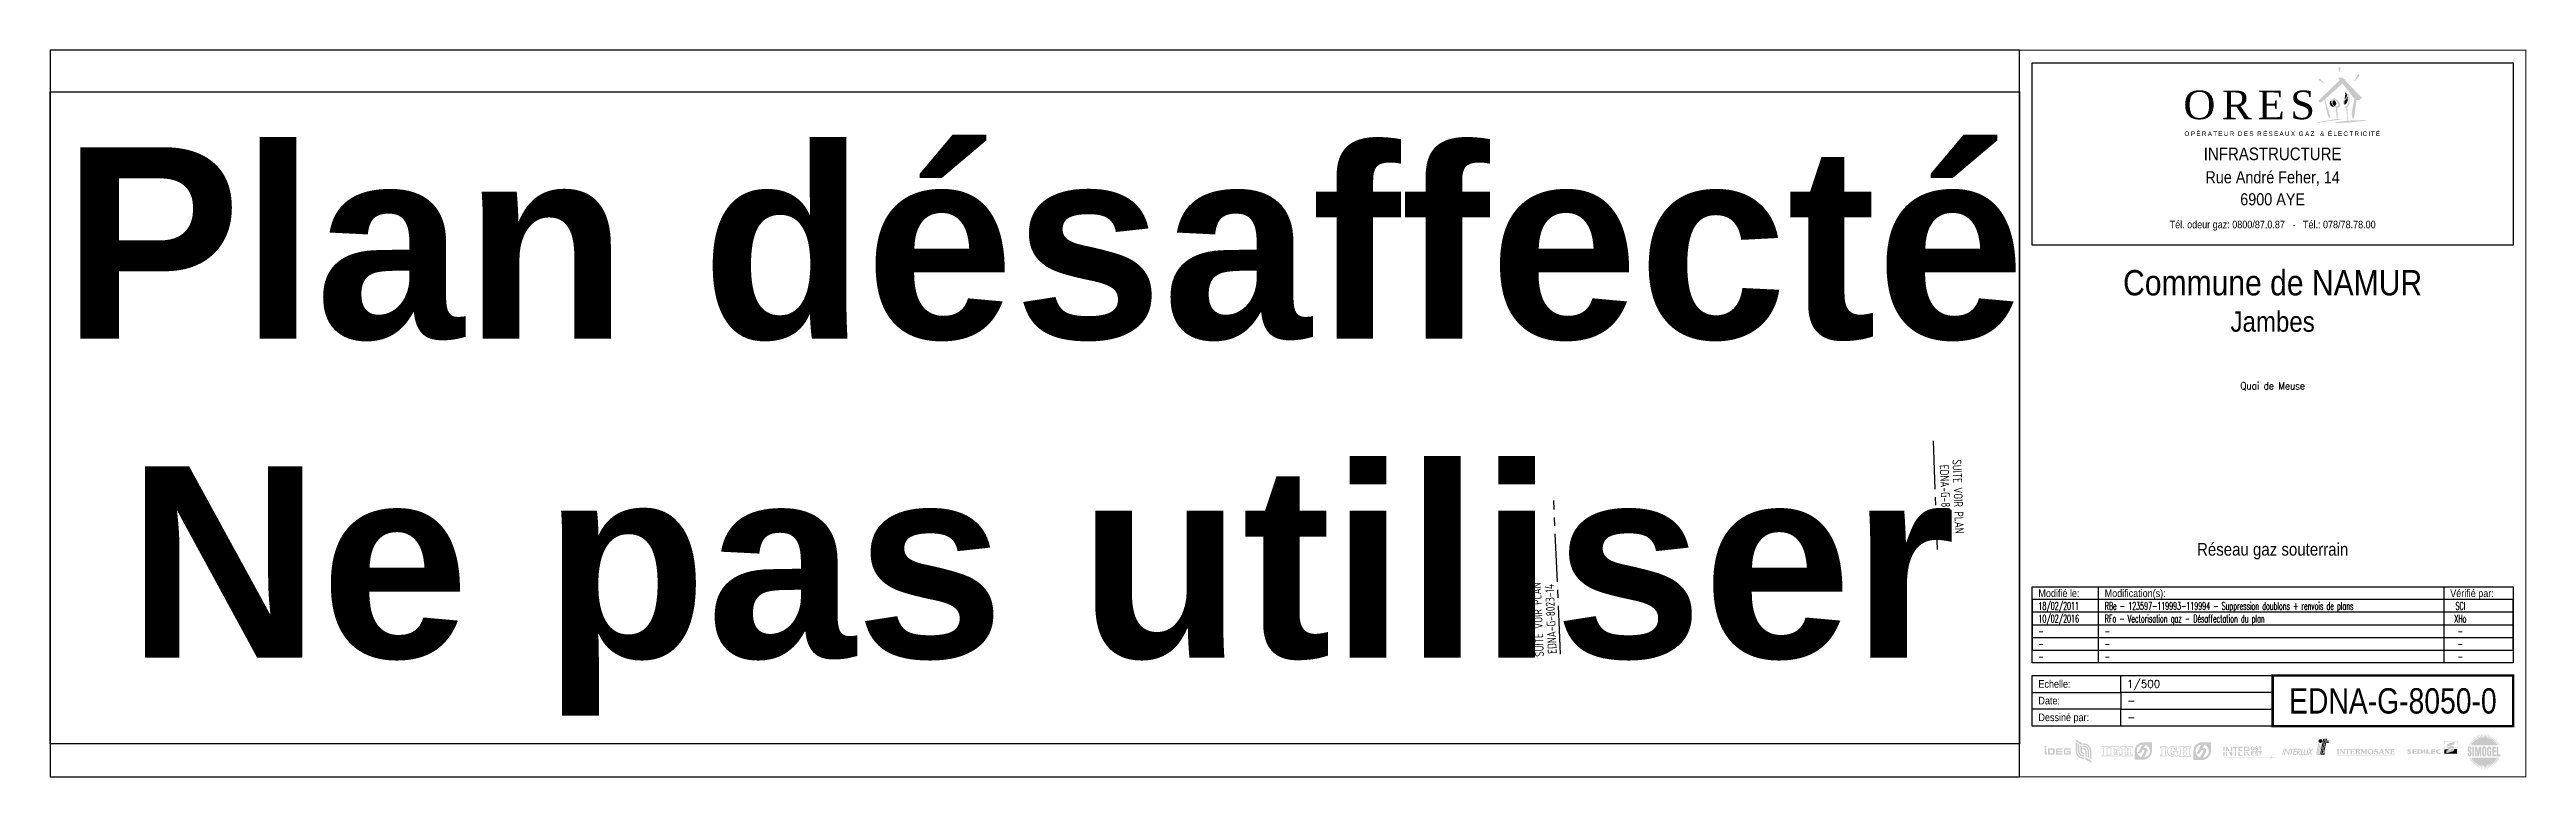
# Model space of a CAD drawing. Header units: millimetres. Extents: x 11 to 989, y -291 to -4.
import ezdxf
from ezdxf.enums import TextEntityAlignment as Align

# ---------------------------------------------------------------- set-up
doc = ezdxf.new("R2010")
doc.units = ezdxf.units.MM
doc.linetypes.add('CENTER2', pattern=[28.575, 19.05, -3.175, 3.175, -3.175])
for name, color, linetype in [('CARTOUCHE', 7, 'CONTINUOUS'), ('INDICATION', 7, 'CONTINUOUS'), ('RASTER', 7, 'CONTINUOUS')]:
    doc.layers.add(name, color=color, linetype=linetype)
doc.styles.add('CARTOUCHE', font='ARIAL.TTF', dxfattribs={"width": 0.85})
doc.styles.add('INDICATIONS', font='isocp.shx', dxfattribs={"width": 0.85})
doc.styles.add('ROMANS', font='romans')
doc.styles.add('SANSSERIF', font='swissbo.ttf')
picture_1 = doc.add_image_def('image1.tif', size_in_pixel=(2028, 6124))

msp = doc.modelspace()

# ---------------------------------------------------------------- texts
at = {"layer": 'INDICATION', "style": 'INDICATIONS', "width": 0.85}
for s, rotation, p in [('SUITE VOIR PLAN', 272.18517, (762.74, -180.26)), ('EDNA-G-8050-1', 272.18517, (757.68, -180.5)), ('SUITE VOIR PLAN', 92.51216, (600.29, -228.74)), ('EDNA-G-8023-14', 92.51216, (605.35, -228.47))]:
    msp.add_text(s, height=3.5, rotation=rotation, dxfattribs=at).set_placement(p, align=Align.CENTER)

# ---------------------------------------------------------------- blocks, each defined once
blk = doc.blocks.new('ORES A3')
at = {"layer": 'CARTOUCHE'}
h = blk.add_hatch(color=256, dxfattribs=at)
h.paths.add_polyline_path([(-82.07, 266.92), (-81.46, 266.4), (-81.41, 266.36), (-80.75, 266.36), (-79.63, 267.39), (-79.53, 267.39), (-78.17, 261.05), (-77.47, 260.07), (-77.23, 260.4), (-79.25, 267.62), (-79.25, 267.72), (-72.49, 273.82), (-72.4, 273.82), (-67.7, 267.76), (-68.83, 261.9), (-68.83, 261.71), (-68.36, 260.07), (-67.85, 260.02), (-66.86, 267.44), (-66.01, 267.15), (-64.65, 268.05), (-71.22, 274.95), (-70.94, 275.27), (-71.74, 275.51), (-72.35, 276.07), (-72.77, 276.12), (-74.27, 276.17), (-73.48, 275.18)])
h.paths.add_polyline_path([(-81.5, 275.79), (-81.88, 275.32), (-80, 274.01), (-79.48, 273.96)], flags=17)
h.paths.add_polyline_path([(-73.85, 278.42), (-73.52, 278.61), (-73.15, 280.06), (-73.9, 280.39)])
h.paths.add_polyline_path([(-67.8, 274.85), (-67.47, 274.85), (-65.69, 276.78), (-65.73, 277.43), (-66.16, 277.71)])
h.paths.add_polyline_path([(-69.63, 267.81), (-69.68, 268.28), (-69.72, 268.56), (-69.82, 268.94), (-69.91, 269.27), (-70.05, 269.55), (-70.14, 269.69), (-70.24, 269.78), (-70.38, 269.92), (-70.43, 269.92), (-70.52, 269.88), (-70.57, 269.69), (-70.61, 269.5), (-70.61, 269.27), (-70.66, 269.08), (-70.71, 268.89), (-70.75, 268.7), (-70.85, 268.52), (-70.94, 268.33), (-71.08, 268.19), (-71.18, 268.05), (-71.37, 267.86), (-71.65, 267.58), (-71.83, 267.39), (-71.88, 267.3), (-71.98, 267.15), (-72.07, 267.01), (-72.12, 266.92), (-72.16, 266.69), (-72.16, 266.26), (-72.07, 266.03), (-72.02, 265.84), (-71.98, 265.7), (-71.79, 265.46), (-71.37, 265.04), (-71.55, 265.37), (-71.65, 265.56), (-71.69, 265.7), (-71.74, 266.07), (-71.74, 266.36), (-71.69, 266.64), (-71.65, 266.78), (-71.51, 267.01), (-71.41, 267.15), (-71.22, 267.34), (-71.04, 267.58), (-70.9, 267.76), (-70.75, 268), (-70.66, 268.23), (-70.57, 268.42), (-70.47, 268.7), (-70.43, 269.13), (-70.38, 269.41), (-70.33, 269.5), (-70.24, 269.36), (-70.19, 269.13), (-70.14, 268.89), (-70.1, 268.56), (-70.05, 268), (-70, 267.76), (-70, 267.39), (-70.05, 266.78), (-70.1, 266.5), (-70.14, 266.22), (-70.29, 265.84), (-70.38, 265.61), (-70.52, 265.37), (-70.66, 265.18), (-70.8, 265.04), (-70.94, 264.9), (-71.08, 264.76), (-71.27, 264.62), (-71.37, 264.53), (-71.51, 264.43), (-71.46, 264.24), (-71.32, 264.1), (-71.22, 264.01), (-71.04, 264.01), (-70.94, 263.96), (-70.9, 263.63), (-70.75, 262.18), (-70.66, 261.19), (-70.57, 260.21), (-70.47, 259.18), (-70.52, 259.08), (-70.75, 259.08), (-71.04, 259.04), (-71.41, 258.99), (-71.79, 258.94), (-72.21, 258.89), (-72.49, 258.85), (-72.87, 258.8), (-73.24, 258.75), (-73.62, 258.71), (-73.95, 258.66), (-74.32, 258.61), (-74.7, 258.57), (-75.07, 258.52), (-75.26, 258.47), (-75.31, 258.43), (-75.21, 258.28), (-75.12, 258.24), (-74.23, 258.24), (-73.1, 258.28), (-71.88, 258.33), (-70.71, 258.38), (-69.58, 258.43), (-68.46, 258.57), (-67.19, 258.71), (-66.39, 258.8), (-65.55, 258.89), (-64.7, 258.99), (-63.9, 259.08), (-63.34, 259.18), (-63.22, 259.36), (-65.17, 259.36), (-66.91, 259.32), (-68.92, 259.27), (-70.05, 259.13), (-70.24, 259.18), (-70.24, 259.65), (-70.33, 260.49), (-70.38, 261.85), (-70.43, 262.6), (-70.52, 263.4), (-70.57, 264.1), (-70.57, 264.2), (-70.43, 264.34), (-70.33, 264.48), (-70.29, 264.53), (-70.19, 264.67), (-70.1, 264.85), (-70, 265.04), (-69.91, 265.23), (-69.82, 265.51), (-69.72, 265.79), (-69.63, 266.12), (-69.58, 266.36)])
h.paths.add_polyline_path([(-73.57, 266.12), (-73.62, 266.26), (-73.76, 266.45), (-73.9, 266.69), (-74.09, 266.92), (-74.18, 267.06), (-74.42, 267.3), (-74.6, 267.48), (-74.84, 267.67), (-75.03, 267.81), (-75.31, 267.91), (-75.5, 267.95), (-75.92, 267.91), (-76.06, 267.91), (-76.29, 267.76), (-76.43, 267.67), (-76.57, 267.48), (-76.72, 267.3), (-76.76, 267.15), (-76.81, 267.06), (-76.86, 266.78), (-76.81, 266.4), (-76.81, 266.26), (-76.76, 266.17), (-76.67, 265.93), (-76.62, 265.75), (-76.53, 265.61), (-76.39, 265.42), (-76.34, 265.32), (-76.29, 265.28), (-76.2, 265.14), (-76.06, 265), (-75.82, 264.76), (-75.64, 264.67), (-75.45, 264.53), (-75.31, 264.48), (-75.12, 264.39), (-75.07, 264.34), (-75.07, 264.2), (-75.03, 263.73), (-74.79, 261.38), (-74.6, 259.83), (-82.49, 258.52), (-82.35, 258.24), (-71.79, 259.88), (-74.13, 259.88), (-74.32, 259.83), (-74.42, 264.24), (-74.37, 264.34), (-74.04, 264.34), (-73.85, 264.39), (-73.71, 264.43), (-73.52, 264.57), (-73.38, 264.71), (-73.34, 264.81), (-73.29, 264.95), (-73.24, 265.14), (-73.29, 265.37), (-73.34, 265.61), (-73.38, 265.75), (-73.48, 265.93)])
h.paths.add_polyline_path([(-74.13, 265.79), (-74.09, 265.65), (-73.99, 265.42), (-73.99, 265.18), (-74.04, 265.04), (-74.18, 264.81), (-74.37, 264.76), (-74.7, 264.76), (-74.98, 264.81), (-75.26, 264.85), (-75.45, 264.95), (-75.64, 265.04), (-75.82, 265.18), (-76.01, 265.37), (-76.11, 265.51), (-76.2, 265.65), (-76.29, 265.89), (-76.34, 266.07), (-76.34, 266.31), (-76.34, 266.45), (-76.29, 266.59), (-76.2, 266.78), (-76.06, 266.97), (-75.87, 267.15), (-75.64, 267.25), (-75.31, 267.2), (-75.17, 267.15), (-74.93, 266.97), (-74.84, 266.87), (-74.65, 266.64), (-74.51, 266.45), (-74.37, 266.26), (-74.27, 266.07)], flags=16)
at = {"layer": 'CARTOUCHE', "true_color": 0xffd600}
h = blk.add_hatch(color=40, dxfattribs=at)
h.paths.add_polyline_path([(-76.67, 265.93), (-76.76, 266.17), (-76.81, 266.26), (-76.81, 266.4), (-76.86, 266.78), (-76.81, 267.06), (-76.77, 267.15), (-77.1, 266.97), (-77.26, 266.78), (-77.38, 266.56), (-77.43, 266.35), (-77.44, 265.98), (-77.37, 265.64), (-77.23, 265.33), (-77.08, 265.11), (-76.87, 264.9), (-76.66, 264.76), (-76.41, 264.67), (-76.18, 264.64), (-75.95, 264.63), (-75.78, 264.71), (-75.76, 264.73), (-75.82, 264.76), (-76.06, 265), (-76.2, 265.14), (-76.29, 265.28), (-76.34, 265.32), (-76.39, 265.42), (-76.53, 265.61), (-76.62, 265.75)])
h.paths.add_polyline_path([(-74.88, 266.05), (-74.92, 266.26), (-74.96, 266.44), (-75.11, 266.66), (-75.3, 266.93), (-75.47, 267.08), (-75.61, 267.18), (-75.71, 267.22), (-75.87, 267.15), (-76.06, 266.97), (-76.2, 266.78), (-76.29, 266.59), (-76.34, 266.45), (-76.34, 266.31), (-76.34, 266.07), (-76.29, 265.89), (-76.2, 265.65), (-76.11, 265.51), (-76.01, 265.37), (-75.82, 265.18), (-75.64, 265.04), (-75.45, 264.95), (-75.44, 264.94), (-75.34, 265.01), (-75.16, 265.22), (-75.04, 265.46), (-74.92, 265.74)])
at = {"layer": 'CARTOUCHE', "true_color": 0x4dffff}
h = blk.add_hatch(color=131, dxfattribs=at)
h.paths.add_polyline_path([(-71.35, 269.18), (-71.41, 268.72), (-71.53, 268.2), (-71.61, 267.61), (-71.37, 267.86), (-71.18, 268.05), (-71.08, 268.19), (-70.94, 268.33), (-70.85, 268.52), (-70.75, 268.7), (-70.71, 268.89), (-70.66, 269.08), (-70.62, 269.24), (-70.67, 269.4), (-70.76, 269.68), (-70.92, 270.01), (-71.07, 270.23), (-71.17, 270.33), (-71.28, 270.32), (-71.36, 270.22), (-71.38, 270.03), (-71.36, 269.76), (-71.31, 269.49)])
h.paths.add_polyline_path([(-70.36, 267.18), (-70.32, 267.6), (-70.32, 267.9), (-70.4, 268.51), (-70.47, 268.73), (-70.47, 268.7), (-70.57, 268.42), (-70.66, 268.23), (-70.75, 268), (-70.9, 267.76), (-71.04, 267.58), (-71.22, 267.34), (-71.41, 267.15), (-71.51, 267.01), (-71.65, 266.78), (-71.69, 266.64), (-71.74, 266.36), (-71.74, 266.07), (-71.69, 265.7), (-71.65, 265.56), (-71.64, 265.54), (-71.62, 265.53), (-71.48, 265.55), (-71.32, 265.58), (-71.17, 265.68), (-70.95, 265.88), (-70.69, 266.2), (-70.5, 266.61)])
at = {"layer": 'CARTOUCHE', "true_color": 0x0e1b8d}
h = blk.add_hatch(color=166, dxfattribs=at)
h.paths.add_polyline_path([(-189.43, 11.27), (-189.99, 11.27), (-189.99, 9.27, 0.414214), (-189.42, 8.69), (-189.17, 8.69), (-189.17, 9.22), (-189.29, 9.22, -0.414214), (-189.43, 9.36)])
h.paths.add_polyline_path([(-189.43, 12.19), (-189.99, 12.19), (-189.99, 11.49), (-189.43, 11.49)])
h.paths.add_polyline_path([(-186.67, 11.27), (-188.7, 11.27), (-188.7, 8.69), (-186.67, 8.69, 0.414214), (-186.09, 9.27), (-186.09, 10.69, 0.414214)])
h.paths.add_polyline_path([(-186.83, 10.67, -0.414214), (-186.69, 10.53), (-186.69, 9.36, -0.414214), (-186.83, 9.22), (-188.12, 9.22), (-188.12, 10.67)], flags=16)
h.paths.add_polyline_path([(-183.02, 11.27), (-184.98, 11.27, 0.414214), (-185.56, 10.69), (-185.56, 9.27, 0.414214), (-184.98, 8.69), (-183.02, 8.69), (-183.02, 9.22), (-184.83, 9.22, -0.414214), (-184.98, 9.36), (-184.98, 9.64), (-183.02, 9.64), (-183.02, 10.19), (-184.98, 10.19), (-184.98, 10.53, -0.414214), (-184.83, 10.67), (-183.02, 10.67)])
h.paths.add_polyline_path([(-179.72, 11.27), (-181.84, 11.27, 0.414214), (-182.42, 10.69), (-182.42, 9.27, 0.414214), (-181.84, 8.69), (-180.3, 8.69, 0.414214), (-179.72, 9.27), (-179.72, 10.19), (-181.36, 10.19), (-181.36, 9.64), (-180.31, 9.64), (-180.31, 9.36, -0.414214), (-180.45, 9.22), (-181.69, 9.22, -0.414214), (-181.84, 9.36), (-181.84, 10.53, -0.414214), (-181.69, 10.67), (-179.72, 10.67)])
h.paths.add_polyline_path([(-177.75, 14.76), (-177.75, 14.01), (-175.33, 12.59), (-175.33, 13.34)])
h.paths.add_polyline_path([(-176.28, 12.76), (-176.83, 13.08), (-176.83, 10.13, 0.443676), (-174.37, 7.97), (-174.37, 8.55, -0.460876), (-176.28, 10.13)], flags=17)
h.paths.add_polyline_path([(-175.33, 12.2), (-175.89, 12.53), (-175.89, 10.11, 0.4832), (-174.37, 8.92), (-174.37, 9.49, -0.531408), (-175.33, 10.13)], flags=16)
h.paths.add_polyline_path([(-177.15, 13.27), (-177.75, 13.62), (-177.75, 10.13, 0.441069), (-174.37, 7.06), (-174.37, 7.63, -0.452154), (-177.15, 10.13)])
h.paths.add_polyline_path([(-174.96, 11.37), (-174.96, 10.8, -0.531408), (-174, 10.17), (-174, 8.09), (-173.44, 7.77), (-173.44, 10.18, 0.4832)], flags=16)
h.paths.add_polyline_path([(-174.96, 12.32), (-174.96, 11.75, -0.460876), (-173.05, 10.17), (-173.05, 7.53), (-172.5, 7.21), (-172.5, 10.17, 0.443676)], flags=17)
h.paths.add_polyline_path([(-174.96, 13.23), (-174.96, 12.66, -0.452154), (-172.18, 10.17), (-172.18, 7.02), (-171.58, 6.67), (-171.58, 10.17, 0.441069)])
h.paths.add_polyline_path([(-174, 7.71), (-174, 6.96), (-171.58, 5.53), (-171.58, 6.28)])
at = {"layer": 'CARTOUCHE', "true_color": 0xe5073a}
h = blk.add_hatch(color=242, dxfattribs=at)
h.paths.add_polyline_path([(-164.77, 12.02), (-167.57, 12.02), (-167.57, 11.27), (-166.95, 11.27), (-166.95, 8.79), (-167.57, 8.79), (-167.57, 8.05), (-164.77, 8.05), (-164.77, 8.79), (-165.34, 8.79), (-165.34, 11.27), (-164.77, 11.27)])
h.paths.add_polyline_path([(-167.33, 11.76), (-165.04, 11.76), (-165.04, 11.53), (-165.38, 11.53, 0.414214), (-165.61, 11.31), (-165.61, 8.76, 0.414214), (-165.38, 8.54), (-165.04, 8.54), (-165.04, 8.31), (-167.33, 8.31), (-167.33, 8.54), (-166.93, 8.54, 0.414214), (-166.71, 8.76), (-166.71, 11.31, 0.414214), (-166.93, 11.53), (-167.33, 11.53)], flags=16)
h.paths.add_polyline_path([(-160.56, 12.02), (-164.51, 12.02), (-164.51, 11.27), (-163.91, 11.27), (-163.91, 8.81), (-164.51, 8.81), (-164.51, 8.05), (-160.44, 8.05), (-160.44, 9.74), (-161.23, 9.74), (-161.23, 9.31, -0.492488), (-161.68, 8.86), (-162.49, 8.86), (-162.49, 9.72), (-162.43, 9.72, -0.290443), (-162.2, 9.43), (-162.2, 9.19), (-161.54, 9.19), (-161.54, 10.98), (-162.2, 10.98), (-162.2, 10.75, -0.2642), (-162.43, 10.53), (-162.49, 10.53), (-162.49, 11.34), (-161.58, 11.34, -0.414214), (-161.36, 11.12), (-161.36, 10.36), (-160.56, 10.36)])
h.paths.add_polyline_path([(-160.8, 11.76), (-160.8, 10.6), (-161.15, 10.6), (-161.15, 11.14, 0.414214), (-161.59, 11.58), (-162.74, 11.58), (-162.74, 10.29), (-162.45, 10.29, 0.414214), (-162, 10.74), (-162, 10.74), (-161.81, 10.74), (-161.81, 9.43), (-162, 9.43), (-162, 9.51, 0.414214), (-162.45, 9.95), (-162.74, 9.95), (-162.74, 8.62), (-161.51, 8.62, 0.354942), (-161.01, 9.15), (-161.01, 9.48), (-160.7, 9.48), (-160.7, 8.31), (-164.25, 8.31), (-164.25, 8.57), (-163.89, 8.57, 0.534816), (-163.67, 8.79), (-163.67, 11.31, 0.414214), (-163.89, 11.53), (-164.25, 11.53), (-164.25, 11.76)], flags=16)
h.paths.add_polyline_path([(-157.81, 12.02), (-160.19, 12.02), (-160.19, 11.27), (-159.59, 11.27), (-159.59, 8.84), (-160.19, 8.84), (-160.19, 8.05), (-157.81, 8.05), (-157.81, 8.84), (-158.14, 8.84), (-158.14, 9.65), (-157.32, 9.65), (-157.32, 8.84), (-157.7, 8.84), (-157.7, 8.05), (-155.27, 8.05), (-155.27, 8.84), (-155.88, 8.84), (-155.88, 11.27), (-155.27, 11.27), (-155.27, 12.02), (-157.7, 12.02), (-157.7, 11.27), (-157.32, 11.27), (-157.32, 10.53), (-158.14, 10.53), (-158.14, 11.27), (-157.81, 11.27)])
h.paths.add_polyline_path([(-159.55, 11.53), (-159.93, 11.53), (-159.93, 11.76), (-158.04, 11.76), (-158.04, 11.53), (-158.17, 11.53, 0.414214), (-158.39, 11.31), (-158.39, 10.29), (-157.05, 10.29), (-157.05, 11.31, 0.414214), (-157.28, 11.53), (-157.47, 11.53), (-157.47, 11.76), (-155.54, 11.76), (-155.54, 11.51), (-155.9, 11.51, 0.414214), (-156.12, 11.29), (-156.12, 8.83, 0.414214), (-155.9, 8.6), (-155.54, 8.6), (-155.54, 8.31), (-157.47, 8.31), (-157.47, 8.6), (-157.28, 8.6, 0.414214), (-157.05, 8.83), (-157.05, 9.92), (-158.39, 9.92), (-158.39, 8.83, 0.414214), (-158.17, 8.6), (-158.04, 8.6), (-158.04, 8.31), (-159.93, 8.31), (-159.93, 8.6), (-159.55, 8.6, 0.414214), (-159.33, 8.83), (-159.33, 11.31, 0.414214)], flags=16)
h.paths.add_polyline_path([(-147.68, 9.72), (-147.68, 13.61), (-151.61, 13.61, 0.378324), (-154.46, 10.25), (-154.46, 6.79), (-150.54, 6.79, 0.299779)])
h.paths.add_polyline_path([(-151.33, 12.81), (-153.3, 9.28), (-152.1, 9.28), (-151.39, 10.54, -0.792469), (-150.64, 10.06), (-151.93, 7.75, -0.802524)], flags=16)
h.paths.add_polyline_path([(-150.8, 7.61), (-149.45, 10.03, 0.732165), (-151, 11.24), (-150.2, 12.67, -0.799849)], flags=16)
h = blk.add_hatch(color=242, dxfattribs=at)
h.paths.add_polyline_path([(-141.62, 8.77), (-142.2, 8.77), (-142.2, 11.3), (-141.62, 11.3), (-141.62, 12.07), (-144.47, 12.07), (-144.47, 11.3), (-143.81, 11.3), (-143.81, 8.77), (-144.47, 8.77), (-144.47, 8.05), (-141.62, 8.05)])
h.paths.add_polyline_path([(-144.2, 8.53), (-143.81, 8.53, 0.400345), (-143.57, 8.78), (-143.57, 11.25, 0.465413), (-143.88, 11.56), (-144.2, 11.56), (-144.2, 11.8), (-141.87, 11.8), (-141.87, 11.56), (-142.18, 11.56, 0.410968), (-142.46, 11.28), (-142.46, 8.81, 0.356132), (-142.19, 8.53), (-141.87, 8.53), (-141.87, 8.3), (-144.2, 8.3)], flags=16)
h.paths.add_polyline_path([(-137.57, 9.24, -0.519875), (-137.19, 9.56), (-137.19, 10.22), (-139.42, 10.22), (-139.42, 9.52), (-139.25, 9.52, -0.515236), (-139.02, 9.3), (-139.02, 8.84), (-139.22, 8.74, -0.360535), (-139.83, 9.04, -0.177458), (-139.92, 10.8, -0.542553), (-138.98, 11.26, -0.127574), (-138.57, 10.5), (-137.75, 10.5), (-137.75, 12.05), (-138.47, 12.05), (-138.59, 11.93, 0.738459), (-141.46, 9.05, 0.41081), (-138.44, 8.23), (-138.26, 7.99), (-137.57, 7.99)])
h.paths.add_polyline_path([(-141.25, 9.22, -0.764797), (-138.54, 11.63), (-138.37, 11.8), (-137.98, 11.8), (-137.98, 10.75), (-138.38, 10.75), (-138.63, 11.25, 0.534323), (-140.01, 11.22, 0.245653), (-140.04, 8.91, 0.400297), (-139.13, 8.52), (-138.77, 8.68), (-138.77, 9.4, 0.414214), (-139.12, 9.75), (-139.17, 9.75), (-139.17, 9.97), (-137.44, 9.97), (-137.44, 9.78), (-137.46, 9.78, 0.414214), (-137.81, 9.43), (-137.81, 8.23), (-138.14, 8.23), (-138.4, 8.58, -0.447945)], flags=16)
h.paths.add_polyline_path([(-134.79, 8.79), (-135.15, 8.79), (-135.15, 9.64), (-134.26, 9.64), (-134.26, 8.79), (-134.67, 8.79), (-134.67, 8), (-132.23, 8), (-132.23, 8.79), (-132.82, 8.79), (-132.82, 11.26), (-132.23, 11.26), (-132.23, 12.03), (-134.67, 12.03), (-134.67, 11.26), (-134.26, 11.26), (-134.26, 10.51), (-135.15, 10.51), (-135.15, 11.26), (-134.79, 11.26), (-134.79, 12.03), (-137.17, 12.03), (-137.17, 11.26), (-136.59, 11.26), (-136.59, 8.79), (-137.17, 8.79), (-137.17, 8), (-134.79, 8)])
h.paths.add_polyline_path([(-136.93, 8.25), (-136.93, 8.55), (-136.58, 8.55, 0.414214), (-136.32, 8.81), (-136.32, 11.19, 0.414214), (-136.67, 11.54), (-136.93, 11.54), (-136.93, 11.75), (-135.04, 11.75), (-135.04, 11.54), (-135.09, 11.54, 0.43796), (-135.39, 11.19), (-135.39, 10.27), (-134.01, 10.27), (-134.01, 11.21, 0.472026), (-134.33, 11.54), (-134.42, 11.54), (-134.42, 11.75), (-132.47, 11.75), (-132.47, 11.54), (-132.72, 11.54, 0.414214), (-133.07, 11.19), (-133.07, 8.9, 0.414214), (-132.72, 8.55), (-132.47, 8.55), (-132.47, 8.25), (-134.42, 8.25), (-134.42, 8.55), (-134.35, 8.55, 0.414214), (-134, 8.9), (-134, 9.89), (-135.39, 9.89), (-135.39, 8.81, 0.414214), (-135.13, 8.55), (-135.04, 8.55), (-135.04, 8.25)], flags=16)
h.paths.add_polyline_path([(-124.4, 9.65), (-124.4, 13.59), (-128.39, 13.59, 0.378324), (-131.28, 10.19), (-131.28, 6.68), (-127.3, 6.68, 0.299779)])
h.paths.add_polyline_path([(-128.1, 12.78), (-130.1, 9.2), (-128.88, 9.2), (-128.16, 10.48, -0.792469), (-127.41, 9.99), (-128.72, 7.65, -0.802524)], flags=16)
h.paths.add_polyline_path([(-127.57, 7.52), (-126.2, 9.97, 0.732165), (-127.77, 11.19), (-126.96, 12.64, -0.799849)], flags=16)
at = {"layer": 'CARTOUCHE', "true_color": 0x0e1b8d}
h = blk.add_hatch(color=166, dxfattribs=at)
edge = h.paths.add_edge_path()
edge.add_ellipse((-107.87, 11.18), major_axis=(0, 0.812), ratio=0.953509, start_angle=0, end_angle=360, ccw=False)
edge = h.paths.add_edge_path(flags=16)
edge.add_ellipse((-107.87, 11.18), major_axis=(0, 0.453), ratio=0.872054, start_angle=0, end_angle=360)
h.paths.add_polyline_path([(-106.2, 12), (-106.55, 12, 0.367544), (-106.99, 11.63), (-106.99, 11.41, 0.374022), (-106.52, 11.06), (-106.27, 11.04, -0.312103), (-106.08, 10.83, -0.40324), (-106.29, 10.61), (-106.45, 10.61, -0.422519), (-106.69, 10.86), (-107.02, 10.86), (-107.02, 10.79, 0.341084), (-106.49, 10.33), (-106.21, 10.33, 0.350662), (-105.71, 10.74), (-105.71, 10.96, 0.298992), (-106.17, 11.34), (-106.51, 11.39, -0.263918), (-106.64, 11.48), (-106.64, 11.59, -0.269339), (-106.5, 11.73), (-106.3, 11.73, -0.440694), (-106.08, 11.49), (-105.75, 11.49, 0.344273)])
h.paths.add_polyline_path([(-104.29, 11.98), (-105.54, 11.98), (-105.54, 11.62), (-105.12, 11.62), (-105.12, 10.41), (-104.7, 10.41), (-104.7, 11.62), (-104.29, 11.62)])
h.paths.add_polyline_path([(-104.24, 10.18), (-108.5, 10.18), (-108.5, 9.95), (-104.24, 9.95)])
h.paths.add_polyline_path([(-104.29, 9.88), (-105.53, 9.88), (-105.53, 9.52), (-105.11, 9.52), (-105.11, 8.31), (-104.7, 8.31), (-104.7, 9.52), (-104.29, 9.52)])
h.paths.add_polyline_path([(-106.2, 9.88), (-106.55, 9.88, 0.367544), (-106.99, 9.51), (-106.99, 9.29, 0.374022), (-106.52, 8.95), (-106.27, 8.93, -0.312103), (-106.08, 8.71, -0.40324), (-106.29, 8.5), (-106.45, 8.5, -0.422519), (-106.69, 8.75), (-107.02, 8.75), (-107.02, 8.67, 0.341084), (-106.49, 8.22), (-106.21, 8.22, 0.350662), (-105.71, 8.62), (-105.71, 8.84, 0.298992), (-106.17, 9.22), (-106.51, 9.27, -0.263918), (-106.64, 9.36), (-106.64, 9.47, -0.269339), (-106.5, 9.61), (-106.3, 9.61, -0.440694), (-106.08, 9.37), (-105.75, 9.37, 0.344273)])
h.paths.add_polyline_path([(-107.36, 9.83), (-108.49, 9.83), (-108.49, 8.32), (-107.36, 8.32), (-107.36, 8.63), (-108.13, 8.63), (-108.13, 8.94), (-107.45, 8.94), (-107.45, 9.24), (-108.13, 9.24), (-108.13, 9.53), (-107.36, 9.53)])
h.paths.add_polyline_path([(-100.64, 7.88), (-100.96, 6.96, 0.664824), (-100.86, 6.87), (-100.21, 7.52), (-98.83, 7.52), (-98.83, 7.67), (-100.28, 7.67), (-100.65, 7.31), (-100.33, 8.21), (-100.33, 8.29, 0.637935), (-100.41, 8.31), (-101.06, 7.67), (-119.47, 7.67), (-119.47, 7.52), (-101, 7.52)])
h.paths.add_polyline_path([(-110.06, 9.95), (-110.63, 9.95), (-109.47, 8.25), (-108.9, 8.25)])
h.paths.add_polyline_path([(-110.82, 9.95), (-111.33, 9.95), (-111.33, 8.25), (-110.82, 8.25)])
h.paths.add_polyline_path([(-109.89, 11.91), (-111.33, 11.91), (-111.33, 10.14), (-109.69, 10.15, 0.779649)])
h.paths.add_polyline_path([(-110.86, 10.63), (-110.86, 11.5), (-110.01, 11.5, -0.455628), (-109.56, 10.99, -0.356801), (-109.87, 10.63)], flags=16)
h.paths.add_polyline_path([(-112.01, 10.57), (-113.05, 10.57), (-113.05, 11.41), (-111.82, 11.41), (-111.82, 11.91), (-113.58, 11.91), (-113.58, 10.14), (-112.01, 10.14)])
h.paths.add_polyline_path([(-111.82, 8.68), (-113.05, 8.68), (-113.05, 9.95), (-113.58, 9.95), (-113.58, 8.25), (-111.82, 8.25)])
h.paths.add_polyline_path([(-114.41, 9.95), (-114.98, 9.95), (-114.98, 8.25), (-114.41, 8.25)])
h.paths.add_polyline_path([(-114.41, 11.41), (-113.81, 11.41), (-113.81, 11.91), (-115.67, 11.91), (-115.67, 11.41), (-114.98, 11.41), (-114.98, 10.14), (-114.41, 10.14)])
h.paths.add_polyline_path([(-115.88, 11.91), (-116.38, 11.91), (-116.38, 10.14), (-115.88, 10.14)])
h.paths.add_polyline_path([(-115.88, 9.95), (-116.38, 9.95), (-116.38, 9.16), (-116.82, 9.95), (-117.41, 9.95), (-116.45, 8.25), (-115.88, 8.25)])
h.paths.add_polyline_path([(-117.92, 11.91), (-118.48, 11.91), (-118.48, 10.14), (-118.05, 10.14), (-118.05, 11.09), (-117.52, 10.14), (-116.93, 10.14)])
h.paths.add_polyline_path([(-118.05, 9.95), (-118.48, 9.95), (-118.48, 8.25), (-118.05, 8.25)])
h.paths.add_polyline_path([(-118.96, 9.95), (-119.47, 9.95), (-119.47, 8.25), (-118.96, 8.25)])
h.paths.add_polyline_path([(-118.96, 11.91), (-119.47, 11.91), (-119.47, 10.14), (-118.96, 10.14)])
h = blk.add_hatch(color=166, dxfattribs=at)
h.paths.add_polyline_path([(-80.53, 13.11), (-80.91, 13.11), (-81.62, 9.71), (-81.24, 9.71)])
h.paths.add_polyline_path([(-81.09, 13.11), (-81.47, 13.11), (-82.24, 9.42), (-82.23, 9.32), (-82.2, 9.26), (-82.14, 9.2), (-82.1, 9.18), (-82.05, 9.17), (-81.36, 9.17), (-81.28, 9.53), (-81.66, 9.53), (-81.71, 9.54), (-81.77, 9.59), (-81.79, 9.67), (-81.8, 9.73)], flags=17)
h.paths.add_polyline_path([(-81.6, 13.11), (-81.98, 13.11), (-82.77, 9.3), (-82.78, 9.12), (-82.74, 8.99), (-82.67, 8.87), (-82.57, 8.78), (-82.5, 8.73), (-82.4, 8.7), (-82.27, 8.67), (-80.99, 8.67), (-81.08, 8.7), (-81.14, 8.73), (-81.19, 8.76), (-81.25, 8.84), (-81.28, 8.9), (-81.31, 8.97), (-81.31, 9.05), (-82.09, 9.05), (-82.17, 9.06), (-82.26, 9.09), (-82.34, 9.19), (-82.38, 9.32), (-82.38, 9.38)])
h.paths.add_polyline_path([(-85.28, 9.95), (-86.28, 8.62), (-85.83, 8.62), (-85.16, 9.52), (-84.89, 8.62), (-84.48, 8.62), (-84.87, 9.92), (-83.92, 11.18), (-84.36, 11.18), (-84.99, 10.34), (-85.24, 11.18), (-85.65, 11.18)])
h.paths.add_polyline_path([(-85.73, 11.18), (-86.13, 11.18), (-86.43, 9.76), (-86.47, 9.57), (-86.5, 9.45), (-86.53, 9.37), (-86.58, 9.28), (-86.62, 9.2), (-86.72, 9.09), (-86.79, 9.03), (-86.87, 8.99), (-86.99, 8.96), (-87.07, 8.95), (-87.12, 8.95), (-87.19, 8.97), (-87.24, 8.99), (-87.28, 9.02), (-87.31, 9.05), (-87.34, 9.11), (-87.37, 9.17), (-87.4, 9.33), (-87, 11.18), (-87.4, 11.18), (-87.79, 9.39), (-87.79, 9.33), (-87.79, 9.13), (-87.76, 8.99), (-87.69, 8.84), (-87.62, 8.75), (-87.51, 8.66), (-87.34, 8.58), (-87.2, 8.56), (-87.07, 8.55), (-86.95, 8.56), (-86.73, 8.64), (-86.59, 8.73), (-86.49, 8.81), (-86.35, 8.95), (-86.27, 9.08), (-86.2, 9.2), (-86.14, 9.33), (-86.11, 9.48), (-86.05, 9.67)])
h.paths.add_polyline_path([(-89, 8.62), (-87.95, 8.62), (-87.87, 9.01), (-88.53, 9.01), (-88.06, 11.18), (-88.45, 11.18)])
h.paths.add_polyline_path([(-89.05, 10.03), (-88.98, 10.14), (-88.93, 10.24), (-88.9, 10.33), (-88.88, 10.4), (-88.87, 10.48), (-88.87, 10.71), (-88.92, 10.86), (-88.98, 10.97), (-89.05, 11.04), (-89.14, 11.11), (-89.23, 11.14), (-89.34, 11.17), (-89.51, 11.18), (-89.63, 11.18), (-90.02, 11.18), (-90.56, 8.62), (-90.17, 8.62), (-89.94, 9.71), (-89.51, 8.62), (-89.08, 8.62), (-89.5, 9.69), (-89.47, 9.71), (-89.34, 9.76), (-89.23, 9.83), (-89.15, 9.91)])
h.paths.add_polyline_path([(-89.35, 10.19), (-89.42, 10.12), (-89.51, 10.08), (-89.58, 10.06), (-89.65, 10.04), (-89.8, 10.02), (-89.88, 10.01), (-89.71, 10.79), (-89.53, 10.78), (-89.45, 10.77), (-89.38, 10.75), (-89.33, 10.72), (-89.29, 10.69), (-89.26, 10.64), (-89.25, 10.57), (-89.25, 10.42), (-89.26, 10.36), (-89.28, 10.3), (-89.31, 10.26)], flags=16)
h.paths.add_polyline_path([(-90.51, 9.82), (-90.43, 10.21), (-91.3, 10.21), (-91.17, 10.79), (-90.3, 10.79), (-90.22, 11.18), (-91.48, 11.18), (-92.03, 8.62), (-90.77, 8.62), (-90.69, 9.01), (-91.55, 9.01), (-91.38, 9.82)])
h.paths.add_polyline_path([(-93.01, 8.62), (-92.62, 8.62), (-92.15, 10.79), (-91.66, 10.79), (-91.58, 11.18), (-92.95, 11.18), (-93.03, 10.79), (-92.54, 10.79)])
h.paths.add_polyline_path([(-93.02, 11.18), (-93.41, 11.18), (-93.78, 9.46), (-94.84, 11.18), (-95.02, 11.18), (-95.57, 8.62), (-95.17, 8.62), (-94.79, 10.37), (-93.72, 8.62), (-93.57, 8.62)])
h.paths.add_polyline_path([(-95.27, 11.18), (-95.66, 11.18), (-96.21, 8.62), (-95.82, 8.62)])
at = {"layer": 'CARTOUCHE', "true_color": 0xebb111}
blk.add_hatch(color=40, dxfattribs=at).paths.add_polyline_path([(-81.86, 14.14, 1), (-80.34, 14.14, 1)])
at = {"layer": 'CARTOUCHE', "true_color": 0x6e77ba}
h = blk.add_hatch(color=163, dxfattribs=at)
h.paths.add_polyline_path([(-79.6, 15.11), (-79.97, 15.11), (-81.19, 9.28), (-81.19, 9.17), (-81.16, 9.04), (-81.08, 8.92), (-80.99, 8.83), (-80.89, 8.77), (-80.74, 8.73), (-80.73, 8.73), (-79.5, 8.73), (-79.42, 9.11), (-80.51, 9.11), (-80.56, 9.11), (-80.59, 9.12), (-80.65, 9.15), (-80.72, 9.2), (-80.75, 9.25), (-80.77, 9.29), (-80.79, 9.35), (-80.78, 9.42)])
h.paths.add_polyline_path([(-79.07, 15.11), (-79.45, 15.11), (-80.62, 9.48), (-80.62, 9.38), (-80.6, 9.34), (-80.57, 9.3), (-80.53, 9.27), (-80.49, 9.24), (-80.43, 9.23), (-79.39, 9.23), (-79.32, 9.59), (-80.05, 9.59), (-80.08, 9.59), (-80.12, 9.62), (-80.15, 9.64), (-80.16, 9.66), (-80.18, 9.73), (-80.17, 9.86)])
h.paths.add_polyline_path([(-78.51, 15.11), (-78.89, 15.11), (-80, 9.77), (-79.62, 9.77)])
h.paths.add_polyline_path([(-77.79, 14.24), (-78.55, 14.24), (-78.63, 13.87), (-77.86, 13.87)])
h.paths.add_polyline_path([(-77.89, 13.75), (-78.65, 13.75), (-78.73, 13.37), (-77.97, 13.37)])
at = {"layer": 'CARTOUCHE', "true_color": 0x0e1b8d}
h = blk.add_hatch(color=166, dxfattribs=at)
edge = h.paths.add_edge_path()
edge.add_ellipse((-61.32, 9.91), major_axis=(1.19, 0), ratio=0.945685, start_angle=0, end_angle=360, ccw=False)
edge = h.paths.add_edge_path(flags=16)
edge.add_ellipse((-61.32, 9.91), major_axis=(0, 0.885), ratio=0.681077, start_angle=0, end_angle=360, ccw=False)
h.paths.add_polyline_path([(-62.83, 10.69, -0.237771), (-62.73, 10.77, 0.345602), (-62.63, 10.89, 0.295965), (-62.7, 10.99), (-63.29, 10.99, 0.303358), (-63.47, 10.87), (-63.93, 9.75), (-64.37, 10.87, 0.270031), (-64.59, 10.99), (-65.18, 10.99, 0.736432), (-65.25, 10.82, 0.096001), (-65.16, 10.77, -0.287332), (-65.05, 10.66), (-65.05, 9.18, -0.314531), (-65.13, 9.06, 0.013647), (-65.22, 9.01, 0.736432), (-65.15, 8.84), (-64.69, 8.84, 0.736432), (-64.61, 9.01, 0.013647), (-64.71, 9.06, -0.314531), (-64.79, 9.18), (-64.79, 10.39), (-64.26, 9.19, 0.449965), (-63.88, 9.21), (-63.37, 10.45), (-63.37, 9.17, -0.335625), (-63.47, 9.04, 0.825892), (-63.42, 8.84), (-62.78, 8.84, 0.745742), (-62.73, 9.03, -0.30264), (-62.83, 9.15)])
h.paths.add_polyline_path([(-65.45, 10.6, 0.286886), (-66, 10.99), (-67.23, 10.99, 0.145913), (-67.37, 10.95, 0.538374), (-67.36, 10.83, -0.267504), (-67.23, 10.7), (-67.23, 9.13, -0.25835), (-67.36, 9, 0.538374), (-67.37, 8.88, 0.145913), (-67.23, 8.84), (-66.69, 8.84, 0.145913), (-66.56, 8.88, 0.538374), (-66.56, 9, -0.304198), (-66.68, 9.14), (-66.68, 9.74), (-66.41, 9.77, -0.10788), (-66.06, 9.16, -0.392449), (-66.1, 9.03, 0.887595), (-66.07, 8.84), (-65.41, 8.84), (-65.33, 8.85, 0.735589), (-65.3, 8.99, -0.216862), (-65.44, 9.11, 0.100564), (-65.88, 9.91, 0.191722), (-65.46, 10.34, 0.106213)])
h.paths.add_polyline_path([(-66.02, 10.34, -0.240114), (-66.25, 10.08, -0.109704), (-66.68, 9.97), (-66.68, 10.66, -0.298885), (-66.57, 10.76, -0.129251), (-66.35, 10.77, -0.242359), (-66.05, 10.6, -0.152965)], flags=16)
h.paths.add_polyline_path([(-51.75, 11.58), (-74.56, 11.58), (-74.56, 11.46), (-51.75, 11.46)])
h.paths.add_polyline_path([(-67.63, 10.86, 0.427611), (-67.74, 10.99), (-69.2, 10.99, 0.125865), (-69.31, 10.96, 0.598227), (-69.3, 10.81, -0.216488), (-69.18, 10.72), (-69.18, 9.11, -0.216488), (-69.3, 9.02, 0.598227), (-69.31, 8.87, 0.125865), (-69.2, 8.84), (-67.72, 8.84, 0.210833), (-67.58, 8.91, 0.122437), (-67.49, 9.25, 0.618594), (-67.7, 9.31), (-67.84, 9.16, -0.20585), (-68.07, 9.06), (-68.42, 9.06, -0.391748), (-68.64, 9.25), (-68.64, 9.88), (-68.15, 9.88, -0.168022), (-67.98, 9.77, 0.246255), (-67.88, 9.77, 0.263676), (-67.83, 9.86), (-67.83, 10.14, 0.263676), (-67.88, 10.23, 0.246255), (-67.98, 10.23, -0.168022), (-68.15, 10.12), (-68.64, 10.12), (-68.64, 10.67, -0.267233), (-68.47, 10.78), (-68.16, 10.78, -0.192505), (-67.88, 10.67), (-67.83, 10.61, 0.479504), (-67.63, 10.57, 0.329272), (-67.61, 10.62, 0.042992)])
h.paths.add_polyline_path([(-51.75, 8.39), (-74.56, 8.39), (-74.56, 8.27), (-51.75, 8.27)])
h.paths.add_polyline_path([(-69.5, 10.95, 0.259812), (-69.57, 10.99), (-71.24, 10.99, 0.259812), (-71.32, 10.95, 0.135618), (-71.38, 10.72), (-71.38, 10.63, 0.670762), (-71.19, 10.55), (-71.05, 10.69, -0.162843), (-70.95, 10.74, -0.1466), (-70.72, 10.76, -0.271964), (-70.68, 10.67), (-70.68, 9.13, -0.25835), (-70.81, 9, 0.538374), (-70.81, 8.88, 0.145913), (-70.68, 8.84), (-70.14, 8.84, 0.145913), (-70, 8.88, 0.538374), (-70.01, 9, -0.25835), (-70.14, 9.13), (-70.14, 10.67, -0.271964), (-70.09, 10.76, -0.1466), (-69.86, 10.74, -0.162843), (-69.76, 10.69), (-69.63, 10.55, 0.670762), (-69.43, 10.63), (-69.43, 10.72, 0.135618)])
h.paths.add_polyline_path([(-73.86, 10.7, -0.25029), (-73.79, 10.79, 0.119081), (-73.71, 10.85, 0.337906), (-73.71, 10.92, 0.231504), (-73.86, 10.99), (-74.4, 10.99, 0.231504), (-74.54, 10.92, 0.337906), (-74.54, 10.85, 0.119081), (-74.47, 10.79, -0.25029), (-74.4, 10.7), (-74.4, 9.13, -0.25029), (-74.47, 9.04, 0.119081), (-74.54, 8.98, 0.337906), (-74.54, 8.91, 0.231504), (-74.4, 8.84), (-73.86, 8.84, 0.231504), (-73.71, 8.91, 0.337906), (-73.71, 8.98, 0.119081), (-73.79, 9.04, -0.25029), (-73.86, 9.13)])
h.paths.add_polyline_path([(-72.81, 10.96, 0.238432), (-72.87, 10.99), (-73.46, 10.99, 0.736432), (-73.53, 10.82, 0.096001), (-73.44, 10.77, -0.287332), (-73.32, 10.66), (-73.32, 9.18, -0.314531), (-73.4, 9.06, 0.013647), (-73.5, 9.01, 0.736432), (-73.42, 8.84), (-72.98, 8.84, 0.736432), (-72.91, 9.01, 0.013647), (-73, 9.06, -0.314531), (-73.08, 9.18), (-73.08, 10.43), (-71.94, 8.87, 0.238432), (-71.88, 8.84), (-71.68, 8.84, 0.414214), (-71.6, 8.92), (-71.6, 10.65, -0.31466), (-71.52, 10.77, 0.013647), (-71.43, 10.82, 0.736432), (-71.5, 10.99), (-71.96, 10.99, 0.736432), (-72.03, 10.82, 0.013647), (-71.94, 10.77, -0.372727), (-71.87, 10.66), (-71.87, 9.68)])
h.paths.add_polyline_path([(-58.5, 10.1, -0.052919), (-59.26, 10.32, -0.297336), (-59.38, 10.53, -0.371352), (-59.17, 10.81, -0.171841), (-58.76, 10.77, -0.162367), (-58.51, 10.48, 0.836565), (-58.3, 10.5), (-58.3, 10.73, 0.295241), (-58.4, 10.88, 0.108003), (-59.12, 11.03, 0.186406), (-59.73, 10.8, 0.215033), (-59.92, 10.34, 0.28657), (-59.57, 9.81, 0.08546), (-59.11, 9.68, -0.155935), (-58.69, 9.51, -0.462341), (-58.97, 9.05, -0.235427), (-59.58, 9.21, -0.016835), (-59.76, 9.46, 0.761389), (-59.99, 9.22, 0.263375), (-59.08, 8.8, 0.237816), (-58.29, 9.14, 0.214357), (-58.15, 9.58, 0.279902)])
h.paths.add_polyline_path([(-56.77, 10.93, 0.233619), (-56.99, 11.01, 0.228524), (-57.21, 10.92, 0.042899), (-57.96, 9.11, -0.202983), (-58.04, 9.03, 0.753812), (-58.01, 8.84), (-57.57, 8.84, 0.511731), (-57.49, 8.95, 0.205124), (-57.58, 9.05, -0.306324), (-57.64, 9.14), (-57.63, 9.22), (-57.52, 9.54), (-56.72, 9.54), (-56.6, 9.16, -0.48957), (-56.64, 9.03, 0.813438), (-56.63, 8.84), (-55.97, 8.84, 0.657968), (-55.92, 9.02, -0.181045), (-56.02, 9.13, 0.012976)])
h.paths.add_polyline_path([(-57.14, 10.53), (-56.8, 9.78), (-57.45, 9.78)], flags=16)
h.paths.add_polyline_path([(-53.87, 10.65, -0.31466), (-53.79, 10.77, 0.013647), (-53.7, 10.82, 0.736432), (-53.77, 10.99), (-54.23, 10.99, 0.736432), (-54.3, 10.82, 0.013647), (-54.21, 10.77, -0.372727), (-54.14, 10.66), (-54.14, 9.68), (-55.08, 10.96, 0.238432), (-55.14, 10.99), (-55.72, 10.99, 0.736432), (-55.8, 10.82, 0.096001), (-55.7, 10.77, -0.287332), (-55.59, 10.66), (-55.59, 9.18, -0.314531), (-55.67, 9.06, 0.013647), (-55.76, 9.01, 0.736432), (-55.69, 8.84), (-55.25, 8.84, 0.736432), (-55.18, 9.01, 0.013647), (-55.27, 9.06, -0.314531), (-55.35, 9.18), (-55.35, 10.43), (-54.2, 8.87, 0.238432), (-54.14, 8.84), (-53.95, 8.84, 0.414214), (-53.87, 8.92)])
h.paths.add_polyline_path([(-52.9, 9.88), (-52.41, 9.88, -0.168022), (-52.24, 9.77, 0.246255), (-52.13, 9.77, 0.263676), (-52.08, 9.86), (-52.08, 10.14, 0.263676), (-52.13, 10.23, 0.246255), (-52.24, 10.23, -0.168022), (-52.41, 10.12), (-52.9, 10.12), (-52.9, 10.67, -0.267233), (-52.73, 10.78), (-52.42, 10.78, -0.192505), (-52.14, 10.67), (-52.09, 10.61, 0.479504), (-51.89, 10.57, 0.329272), (-51.87, 10.62, 0.042992), (-51.88, 10.86, 0.427611), (-52, 10.99), (-53.46, 10.99, 0.125865), (-53.56, 10.96, 0.598227), (-53.56, 10.81, -0.216488), (-53.44, 10.72), (-53.44, 9.11, -0.216488), (-53.56, 9.02, 0.598227), (-53.56, 8.87, 0.125865), (-53.46, 8.84), (-51.98, 8.84, 0.210833), (-51.83, 8.91, 0.122437), (-51.75, 9.25, 0.618594), (-51.95, 9.31), (-52.09, 9.16, -0.20585), (-52.33, 9.06), (-52.68, 9.06, -0.391748), (-52.9, 9.25)])
h = blk.add_hatch(color=166, dxfattribs=at)
h.paths.add_polyline_path([(-28.18, 13.82), (-28.51, 13.75), (-30.75, 13.06, 0.307414), (-31.25, 11.92), (-28.18, 12.77)], flags=0)
h.paths.add_polyline_path([(-29.19, 12.21), (-29.57, 12.18), (-31.19, 11.68, 0.326554), (-30.1, 10.97), (-28.28, 11.46), (-28.32, 11.66, 0.250827)], flags=0)
h.paths.add_polyline_path([(-27.07, 14.2), (-32.3, 14.2), (-32.3, 9.02), (-27.07, 9.02)])
h.paths.add_polyline_path([(-30.44, 10.68), (-31.37, 10.39), (-31.37, 9.37), (-31.31, 9.37), (-28.86, 10.06, 0.247436), (-28.2, 10.95, -0.161338), (-27.44, 10.95), (-27.18, 10.84), (-27.19, 9.13), (-32.16, 9.13), (-32.16, 10.68, -0.212288)], flags=16)
h.paths.add_polyline_path([(-30.23, 10.73, 0.207025), (-32.16, 10.82), (-32.16, 14.08), (-27.19, 14.07), (-27.2, 10.99, 0.162152), (-28.16, 11.08), (-28.22, 11.3)], flags=16)
h.paths.add_polyline_path([(-31.19, 11.68), (-29.57, 12.18), (-29.19, 12.21, -0.250827), (-28.32, 11.66), (-28.28, 11.46), (-30.1, 10.97, -0.326554)], flags=0)
h.paths.add_polyline_path([(-31.25, 11.92, -0.307414), (-30.75, 13.06), (-28.51, 13.75), (-28.18, 13.82), (-28.18, 12.77)], flags=0)
h.paths.add_polyline_path([(-34.73, 10.24), (-34.67, 10.3), (-34.6, 10.36), (-34.53, 10.4), (-34.43, 10.44), (-34.35, 10.46), (-34.26, 10.47), (-34.17, 10.48), (-34.05, 10.48), (-33.93, 10.47), (-33.8, 10.44), (-33.71, 10.43), (-33.61, 10.42), (-33.6, 10.42), (-33.66, 10.86), (-33.91, 10.87), (-34.1, 10.88), (-34.25, 10.89), (-34.45, 10.88), (-34.65, 10.85), (-34.79, 10.82), (-34.91, 10.78), (-35.02, 10.74), (-35.13, 10.67), (-35.22, 10.6), (-35.31, 10.52), (-35.38, 10.43), (-35.43, 10.34), (-35.47, 10.25), (-35.49, 10.16), (-35.5, 10.08), (-35.5, 9.85), (-35.48, 9.76), (-35.45, 9.68), (-35.43, 9.61), (-35.38, 9.51), (-35.32, 9.45), (-35.26, 9.39), (-35.17, 9.32), (-35.09, 9.26), (-35.01, 9.21), (-34.93, 9.18), (-34.83, 9.14), (-34.73, 9.11), (-34.62, 9.09), (-34.47, 9.07), (-34.32, 9.06), (-34.07, 9.05), (-33.95, 9.06), (-33.84, 9.08), (-33.68, 9.1), (-33.64, 9.11), (-33.59, 9.55), (-33.71, 9.53), (-33.83, 9.52), (-33.94, 9.49), (-34.08, 9.48), (-34.22, 9.47), (-34.34, 9.48), (-34.45, 9.49), (-34.53, 9.53), (-34.61, 9.57), (-34.68, 9.62), (-34.74, 9.71), (-34.77, 9.77), (-34.79, 9.84), (-34.81, 9.93), (-34.81, 9.99), (-34.81, 10.04), (-34.79, 10.12), (-34.77, 10.17)])
h.paths.add_polyline_path([(-35.89, 10.2), (-36.77, 10.2), (-36.77, 10.47), (-35.73, 10.47), (-35.73, 10.85), (-37.44, 10.85), (-37.44, 9.11), (-35.71, 9.11), (-35.71, 9.51), (-36.77, 9.51), (-36.77, 9.8), (-35.89, 9.8)])
h.paths.add_polyline_path([(-38.56, 10.85), (-39.25, 10.85), (-39.25, 9.11), (-37.59, 9.11), (-37.59, 9.51), (-37.75, 9.51), (-38.56, 9.51)])
h.paths.add_polyline_path([(-39.72, 10.85), (-40.41, 10.85), (-40.41, 9.11), (-39.72, 9.11)])
h.paths.add_polyline_path([(-40.66, 9.77), (-40.65, 9.87), (-40.64, 9.99), (-40.65, 10.13), (-40.66, 10.22), (-40.69, 10.34), (-40.72, 10.42), (-40.8, 10.53), (-40.87, 10.6), (-40.95, 10.67), (-41.03, 10.72), (-41.12, 10.77), (-41.23, 10.81), (-41.33, 10.84), (-41.44, 10.85), (-42.83, 10.85), (-42.83, 9.11), (-41.66, 9.11), (-41.48, 9.12), (-41.37, 9.15), (-41.26, 9.17), (-41.19, 9.19), (-41.1, 9.22), (-41.01, 9.26), (-40.93, 9.31), (-40.87, 9.36), (-40.81, 9.43), (-40.75, 9.51), (-40.71, 9.58), (-40.68, 9.64), (-40.67, 9.69)])
h.paths.add_polyline_path([(-41.36, 9.79), (-41.41, 9.7), (-41.47, 9.62), (-41.53, 9.57), (-41.58, 9.55), (-41.69, 9.51), (-41.77, 9.5), (-41.86, 9.5), (-42.13, 9.5), (-42.13, 10.45), (-41.69, 10.45), (-41.62, 10.44), (-41.57, 10.42), (-41.53, 10.4), (-41.49, 10.37), (-41.46, 10.34), (-41.42, 10.29), (-41.38, 10.21), (-41.35, 10.11), (-41.33, 10.05), (-41.33, 9.94), (-41.34, 9.86)], flags=16)
h.paths.add_polyline_path([(-43.3, 10.16), (-44.17, 10.16), (-44.17, 10.45), (-43.15, 10.45), (-43.15, 10.85), (-44.86, 10.85), (-44.86, 9.11), (-43.13, 9.11), (-43.13, 9.47), (-44.17, 9.47), (-44.17, 9.76), (-43.3, 9.76)])
h.paths.add_polyline_path([(-45.32, 9.71), (-45.38, 9.8), (-45.46, 9.87), (-45.61, 9.99), (-45.8, 10.09), (-45.94, 10.17), (-46.02, 10.24), (-46.1, 10.33), (-46.1, 10.39), (-46.07, 10.43), (-46.02, 10.46), (-45.94, 10.47), (-45.83, 10.48), (-45.71, 10.47), (-45.57, 10.45), (-45.43, 10.41), (-45.37, 10.41), (-45.44, 10.83), (-45.76, 10.87), (-45.95, 10.88), (-46.11, 10.88), (-46.26, 10.86), (-46.47, 10.8), (-46.62, 10.73), (-46.72, 10.62), (-46.76, 10.56), (-46.77, 10.49), (-46.78, 10.42), (-46.77, 10.33), (-46.75, 10.26), (-46.7, 10.17), (-46.64, 10.09), (-46.55, 10.02), (-46.46, 9.96), (-46.34, 9.89), (-46.23, 9.82), (-46.11, 9.73), (-46.04, 9.69), (-46.01, 9.65), (-45.99, 9.61), (-45.97, 9.58), (-45.97, 9.53), (-46.01, 9.49), (-46.07, 9.46), (-46.15, 9.45), (-46.24, 9.45), (-46.46, 9.45), (-46.58, 9.47), (-46.81, 9.55), (-46.74, 9.11), (-46.53, 9.09), (-46.36, 9.07), (-46.25, 9.07), (-45.97, 9.07), (-45.84, 9.09), (-45.73, 9.1), (-45.65, 9.13), (-45.56, 9.17), (-45.49, 9.2), (-45.42, 9.26), (-45.36, 9.33), (-45.32, 9.4), (-45.3, 9.46), (-45.29, 9.58)])
edge = h.paths.add_edge_path(flags=0)
edge.add_line((-28.18, 12.77), (-28.18, 13.82))
edge.add_line((-28.18, 13.82), (-28.51, 13.75))
edge.add_line((-28.51, 13.75), (-30.75, 13.06))
edge.add_arc((-30.16, 12.12), 1.11, 122.14229, 190.49493)
edge.add_line((-31.25, 11.92), (-28.18, 12.77))
edge = h.paths.add_edge_path(flags=0)
edge.add_arc((-29.27, 11.12), 1.09, 29.48233, 85.80557)
edge.add_line((-29.19, 12.21), (-29.57, 12.18))
edge.add_line((-29.57, 12.18), (-31.19, 11.68))
edge.add_arc((-30.15, 12.07), 1.1, 200.42756, 272.76612)
edge.add_line((-30.1, 10.97), (-28.28, 11.46))
edge.add_line((-28.28, 11.46), (-28.32, 11.66))
at = {"layer": 'CARTOUCHE', "true_color": 0xb7bbde}
h = blk.add_hatch(color=9, dxfattribs=at)
edge = h.paths.add_edge_path()
edge.add_line((-32.16, 9.13), (-32.16, 10.68))
edge.add_arc((-31.3, 8.74), 2.12, 65.92452, 113.86569, ccw=False)
edge.add_line((-30.44, 10.68), (-31.37, 10.39))
edge.add_line((-31.37, 10.39), (-31.37, 9.37))
edge.add_line((-31.37, 9.37), (-31.31, 9.37))
edge.add_line((-31.31, 9.37), (-28.86, 10.06))
edge.add_arc((-29.37, 11.14), 1.19, 295.21824, 350.80986)
edge.add_arc((-27.81, 9.81), 1.21, 71.91929, 108.57933, ccw=False)
edge.add_line((-27.44, 10.95), (-27.18, 10.84))
edge.add_line((-27.18, 10.84), (-27.19, 9.13))
edge.add_line((-27.19, 9.13), (-32.16, 9.13))
at = {"layer": 'CARTOUCHE', "true_color": 0x0e1b8d}
h = blk.add_hatch(color=166, dxfattribs=at)
h.paths.add_polyline_path([(-10.59, 14.11), (-12.32, 13.18), (-10.97, 14.61), (-12.61, 13.53), (-11.39, 15.07), (-12.93, 13.85), (-11.85, 15.49), (-13.28, 14.14), (-12.34, 15.87), (-13.65, 14.4), (-12.87, 16.2), (-14.04, 14.62), (-13.42, 16.49), (-14.45, 14.82), (-14, 16.73), (-14.88, 14.97), (-14.59, 16.92), (-15.32, 15.09), (-15.2, 17.05), (-15.76, 15.17), (-15.82, 17.13), (-16.22, 15.21), (-16.44, 17.16), (-16.67, 15.21), (-17.06, 17.13), (-17.12, 15.17), (-17.68, 17.05), (-17.57, 15.09), (-18.29, 16.92), (-18, 14.97), (-18.89, 16.73), (-18.43, 14.82), (-19.46, 16.49), (-18.84, 14.62), (-20.02, 16.2), (-19.23, 14.4), (-20.54, 15.87), (-19.61, 14.14), (-21.04, 15.49), (-19.95, 13.85), (-21.5, 15.07), (-20.27, 13.53), (-21.92, 14.61), (-20.57, 13.18), (-22.3, 14.11), (-20.83, 12.81), (-22.63, 13.59), (-21.13, 12.47), (-11.76, 12.47), (-10.25, 13.59), (-12.06, 12.81)])
h.paths.add_polyline_path([(-9.96, 13.03), (-11.67, 12.47), (-10.88, 12.47)])
h.paths.add_polyline_path([(-22.92, 13.03), (-22, 12.47), (-21.22, 12.47)])
h.paths.add_polyline_path([(-22.03, 10.47), (-22.13, 10.56), (-22.22, 10.65), (-22.31, 10.73), (-22.35, 10.82), (-22.37, 10.89), (-22.39, 11.03), (-22.36, 11.16), (-22.34, 11.25), (-22.3, 11.29), (-22.26, 11.3), (-22.13, 11.31), (-22.07, 11.26), (-22.04, 11.22), (-22.02, 11.18), (-22, 11.1), (-21.99, 11.02), (-21.99, 10.76), (-21.36, 10.76), (-21.36, 10.99), (-21.39, 11.26), (-21.43, 11.4), (-21.47, 11.51), (-21.54, 11.65), (-21.61, 11.74), (-21.67, 11.82), (-21.72, 11.86), (-21.77, 11.89), (-21.81, 11.92), (-21.86, 11.96), (-21.92, 11.97), (-21.99, 11.99), (-22.08, 12), (-22.38, 12), (-22.48, 11.99), (-22.55, 11.95), (-22.66, 11.89), (-22.71, 11.84), (-22.78, 11.77), (-22.83, 11.71), (-22.87, 11.64), (-22.89, 11.58), (-22.91, 11.53), (-22.95, 11.42), (-22.99, 11.26), (-23, 11.12), (-23, 10.68), (-22.96, 10.5), (-22.91, 10.33), (-22.83, 10.19), (-22.77, 10.1), (-22.73, 10.04), (-22.67, 9.97), (-22.59, 9.89), (-22.49, 9.81), (-22.43, 9.75), (-22.36, 9.69), (-22.26, 9.6), (-22.18, 9.55), (-22.13, 9.5), (-22.1, 9.44), (-22.06, 9.38), (-22.01, 9.27), (-21.99, 9.2), (-21.99, 8.96), (-22.01, 8.9), (-22.04, 8.84), (-22.08, 8.79), (-22.13, 8.76), (-22.26, 8.76), (-22.32, 8.78), (-22.35, 8.81), (-22.38, 8.85), (-22.39, 8.9), (-22.42, 9), (-22.42, 9.43), (-23.03, 9.43), (-23.03, 8.72), (-22.99, 8.58), (-22.94, 8.47), (-22.88, 8.37), (-22.8, 8.28), (-22.69, 8.18), (-22.59, 8.11), (-22.46, 8.06), (-22.4, 8.05), (-22, 8.05), (-21.88, 8.08), (-21.8, 8.12), (-21.73, 8.17), (-21.69, 8.21), (-21.66, 8.24), (-21.6, 8.3), (-21.55, 8.37), (-21.5, 8.45), (-21.47, 8.53), (-21.42, 8.67), (-21.39, 8.81), (-21.37, 9.03), (-21.37, 9.35), (-21.39, 9.59), (-21.42, 9.74), (-21.45, 9.82), (-21.5, 9.95), (-21.58, 10.06), (-21.66, 10.14), (-21.75, 10.25), (-21.84, 10.32)])
h.paths.add_polyline_path([(-20.44, 11.94), (-21.1, 11.94), (-21.1, 8.12), (-20.44, 8.12)])
h.paths.add_polyline_path([(-19.16, 11.94), (-19.45, 11.94), (-20.1, 11.94), (-20.1, 8.12), (-19.45, 8.12), (-19.52, 10.89), (-19.11, 8.12), (-18.85, 8.12), (-18.59, 8.12), (-18.18, 10.92), (-18.25, 8.12), (-17.59, 8.12), (-17.59, 11.94), (-18.25, 11.94), (-18.53, 11.94), (-18.85, 9.79)])
h.paths.add_polyline_path([(-15.61, 11.39), (-15.62, 11.42), (-15.65, 11.52), (-15.67, 11.57), (-15.72, 11.65), (-15.76, 11.72), (-15.82, 11.79), (-15.89, 11.85), (-15.97, 11.91), (-16.03, 11.94), (-16.11, 11.97), (-16.24, 12.01), (-16.63, 12.01), (-16.75, 11.97), (-16.84, 11.94), (-16.89, 11.91), (-16.98, 11.85), (-17.04, 11.79), (-17.1, 11.72), (-17.15, 11.65), (-17.19, 11.57), (-17.21, 11.52), (-17.24, 11.42), (-17.25, 11.39), (-17.28, 11.31), (-17.31, 11.15), (-17.31, 10.03), (-17.31, 8.91), (-17.28, 8.75), (-17.25, 8.67), (-17.24, 8.63), (-17.21, 8.53), (-17.19, 8.49), (-17.15, 8.4), (-17.1, 8.33), (-17.04, 8.27), (-16.98, 8.2), (-16.89, 8.15), (-16.84, 8.12), (-16.75, 8.08), (-16.63, 8.04), (-16.24, 8.04), (-16.11, 8.08), (-16.03, 8.12), (-15.97, 8.15), (-15.89, 8.2), (-15.82, 8.27), (-15.76, 8.33), (-15.72, 8.4), (-15.67, 8.49), (-15.65, 8.53), (-15.62, 8.63), (-15.61, 8.67), (-15.58, 8.75), (-15.55, 8.91), (-15.55, 10.03), (-15.55, 11.15), (-15.58, 11.31)])
h.paths.add_polyline_path([(-16.57, 11.24), (-16.55, 11.27), (-16.5, 11.31), (-16.43, 11.31), (-16.37, 11.31), (-16.32, 11.27), (-16.29, 11.24), (-16.26, 11.18), (-16.24, 11.07), (-16.21, 10.9), (-16.21, 10.03), (-16.21, 9.16), (-16.24, 8.99), (-16.26, 8.88), (-16.29, 8.82), (-16.32, 8.78), (-16.37, 8.75), (-16.43, 8.75), (-16.5, 8.75), (-16.55, 8.78), (-16.57, 8.82), (-16.6, 8.88), (-16.63, 8.99), (-16.65, 9.16), (-16.65, 10.03), (-16.65, 10.9), (-16.63, 11.07), (-16.6, 11.18)], flags=16)
h.paths.add_polyline_path([(-13.66, 11.52), (-13.67, 11.57), (-13.72, 11.65), (-13.76, 11.72), (-13.83, 11.79), (-13.89, 11.85), (-13.98, 11.91), (-14.03, 11.94), (-14.11, 11.97), (-14.24, 12.01), (-14.63, 12.01), (-14.76, 11.97), (-14.84, 11.94), (-14.89, 11.91), (-14.98, 11.85), (-15.04, 11.79), (-15.11, 11.72), (-15.15, 11.65), (-15.2, 11.57), (-15.21, 11.52), (-15.25, 11.42), (-15.26, 11.39), (-15.28, 11.31), (-15.31, 11.15), (-15.31, 10.03), (-15.31, 8.91), (-15.28, 8.75), (-15.26, 8.67), (-15.25, 8.63), (-15.21, 8.53), (-15.2, 8.49), (-15.15, 8.4), (-15.11, 8.33), (-15.04, 8.27), (-14.98, 8.2), (-14.89, 8.15), (-14.84, 8.12), (-14.76, 8.08), (-14.63, 8.04), (-14.41, 8.04), (-14.29, 8.09), (-14.23, 8.14), (-14.19, 8.19), (-14.1, 8.29), (-14.08, 8.35), (-14.05, 8.41), (-14.03, 8.26), (-14.01, 8.12), (-13.56, 8.12), (-13.56, 10.21), (-14.46, 10.21), (-14.46, 9.5), (-14.21, 9.5), (-14.21, 9.16), (-14.24, 8.99), (-14.27, 8.88), (-14.29, 8.82), (-14.32, 8.78), (-14.37, 8.75), (-14.44, 8.75), (-14.5, 8.75), (-14.55, 8.78), (-14.58, 8.82), (-14.61, 8.88), (-14.63, 8.99), (-14.66, 9.16), (-14.66, 10.03), (-14.66, 10.9), (-14.63, 11.07), (-14.61, 11.18), (-14.58, 11.24), (-14.55, 11.27), (-14.5, 11.31), (-14.44, 11.31), (-14.37, 11.31), (-14.32, 11.27), (-14.29, 11.24), (-14.27, 11.18), (-14.24, 11.07), (-14.21, 10.9), (-14.21, 10.63), (-13.56, 10.63), (-13.56, 11.15), (-13.59, 11.31), (-13.61, 11.39), (-13.63, 11.42)])
h.paths.add_polyline_path([(-11.77, 11.94), (-12.61, 11.94), (-13.26, 11.94), (-13.26, 8.12), (-12.61, 8.12), (-11.71, 8.12), (-11.71, 8.9), (-12.58, 8.9), (-12.58, 9.69), (-11.79, 9.69), (-11.79, 10.47), (-12.58, 10.47), (-12.58, 11.15), (-11.77, 11.15)])
h.paths.add_polyline_path([(-10.8, 11.94), (-11.48, 11.94), (-11.48, 8.12), (-10.83, 8.12), (-10.01, 8.12), (-10.01, 8.9), (-10.8, 8.9)])
h.paths.add_polyline_path([(-10.9, 7.57), (-11.7, 7.57), (-9.96, 6.99)])
h.paths.add_polyline_path([(-12.06, 7.22), (-10.25, 6.44), (-11.77, 7.57), (-21.11, 7.57), (-22.63, 6.44), (-20.83, 7.22), (-22.3, 5.91), (-20.57, 6.85), (-21.92, 5.42), (-20.27, 6.5), (-21.5, 4.96), (-19.95, 6.18), (-21.04, 4.54), (-19.61, 5.89), (-20.54, 4.16), (-19.23, 5.63), (-20.02, 3.82), (-18.84, 5.4), (-19.46, 3.54), (-18.43, 5.21), (-18.89, 3.3), (-18, 5.06), (-18.29, 3.11), (-17.57, 4.94), (-17.68, 2.98), (-17.12, 4.86), (-17.06, 2.89), (-16.67, 4.82), (-16.44, 2.87), (-16.22, 4.82), (-15.82, 2.89), (-15.76, 4.86), (-15.2, 2.98), (-15.32, 4.94), (-14.59, 3.11), (-14.88, 5.06), (-14, 3.3), (-14.45, 5.21), (-13.42, 3.54), (-14.04, 5.4), (-12.87, 3.82), (-13.65, 5.63), (-12.34, 4.16), (-13.28, 5.89), (-11.85, 4.54), (-12.93, 6.18), (-11.39, 4.96), (-12.61, 6.5), (-10.97, 5.42), (-12.32, 6.85), (-10.59, 5.91)])
h.paths.add_polyline_path([(-21.18, 7.57), (-21.98, 7.57), (-22.92, 6.99)])
at = {"layer": 'CARTOUCHE'}
for points, const_width in [([(-977.75, 0), (-200, 0), (-200, 287), (-977.75, 287)], 0.5), ([(0, 0), (-200, 0), (-200, 287), (0, 287), (0, 0)], 0.5), ([(-100, 40), (-5, 40), (-5, 20), (-100, 20)], 1)]:
    blk.add_lwpolyline(points, close=True, dxfattribs=dict(at, const_width=const_width))
for points in [[(-977.75, 0), (-200, 0), (-200, 287), (-977.75, 287)], [(-195, 210), (-195, 282), (-5, 282), (-5, 210)], [(-195, 75), (-5, 75), (-5, 45), (-195, 45)], [(-5, 70), (-195, 70), (-195, 50), (-5, 50)], [(-168.82, 75), (-32.35, 75), (-32.35, 45), (-168.82, 45)], [(-5, 65), (-195, 65), (-195, 60), (-5, 60)], [(-195, 40), (-100, 40), (-100, 20), (-195, 20)], [(-160, 40), (-100, 40), (-100, 33.32), (-160, 33.32)], [(-195, 33.32), (-160, 33.32), (-160, 26.66), (-195, 26.66)], [(-160, 26.66), (-100, 26.66), (-100, 20), (-160, 20)]]:
    blk.add_lwpolyline(points, close=True, dxfattribs=at)
at = {"layer": 'CARTOUCHE', "flags": 128}
blk.add_lwpolyline([(-195, 55), (-5, 55)], dxfattribs=at)
at = {"layer": 'CARTOUCHE', "color": 7, "linetype": 'Continuous', "style": 'CARTOUCHE', "width": 0.85}
for s, height, p in [('INFRASTRUCTURE', 5, (-100, 243.55)), ('Tél. odeur gaz: 0800/87.0.87   -   Tél.: 078/78.78.00', 3, (-100, 216.65))]:
    blk.add_text(s, height=height, dxfattribs=at).set_placement(p, align=Align.CENTER)
at = {"layer": 'CARTOUCHE', "color": 7, "style": 'CARTOUCHE', "width": 0.85}
for s, height, p in [('Rue André Feher, 14', 4.7875, (-100, 234.42)), ('6900 AYE', 4.788, (-100, 225.71))]:
    blk.add_text(s, height=height, dxfattribs=at).set_placement(p, align=Align.CENTER)
for s, p in [('Modifié le:', (-192.5, 71)), ('Modification(s):', (-166.32, 71)), ('Vérifié par:', (-29.85, 71))]:
    blk.add_text(s, height=2.9922, dxfattribs=at).set_placement(p)
at = {"layer": 'CARTOUCHE', "color": 7, "linetype": 'Continuous', "style": 'CARTOUCHE', "width": 0.85}
for s, p in [('Echelle:', (-192.5, 35.2)), ('Date:', (-192.5, 28.6)), ('Dessiné par:', (-192.5, 22))]:
    blk.add_text(s, height=3, dxfattribs=at).set_placement(p)
at = {"layer": 'CARTOUCHE', "attachment_point": 1, "style": 'CARTOUCHE'}
for s, insert, char_height, width in [('{\\fTimes New Roman|b0|i0|c0|p18;\\W1.03;\\T1.2;ORES}', (-135.27, 271.05), 11.308, 46.6954), ('{\\W0.96;\\T1.3;OPÉRATEUR DES RÉSEAUX GAZ  & ÉLECTRICITÉ}', (-134.82, 254.91), 1.7898, 84.4315)]:
    blk.add_mtext(s, dxfattribs=dict(at, insert=insert, char_height=char_height, width=width))
at = {"layer": 'CARTOUCHE', "color": 7, "linetype": 'Continuous', "width": 0.85}
for tag, height, style, p in [('COM', 10, 'CARTOUCHE', (-100, 190.15)), ('LOC', 8, 'CARTOUCHE', (-100, 175.79)), ('RUE(1)', 3, 'ROMANS', (-100, 163.02)), ('RUE(2)', 3, 'ROMANS', (-100, 152.93)), ('RES', 5, 'CARTOUCHE', (-100, 87.36))]:
    blk.add_attdef(tag, text='', height=height, dxfattribs=dict(at, style=style)).set_placement(p, align=Align.CENTER)
at = {"layer": 'CARTOUCHE', "color": 7, "linetype": 'Continuous', "style": 'ROMANS'}
blk.add_attdef('OBJ1', text='', height=1.5, dxfattribs=at).set_placement((-100, 81.26), align=Align.CENTER)
at = {"layer": 'CARTOUCHE', "color": 7, "linetype": 'Continuous', "style": 'ROMANS', "width": 0.5}
for tag, p in [('MD1', (-192.5, 66)), ('MD1-2', (-166.32, 66)), ('MD2', (-192.5, 61)), ('MD3', (-192.5, 56)), ('MD2-2', (-166.32, 61)), ('MD3-2', (-166.32, 56)), ('MD4', (-192.5, 51)), ('MD5', (-192.5, 46)), ('MD4-2', (-166.32, 51)), ('MD5-2', (-166.32, 46))]:
    blk.add_attdef(tag, p, '', height=3, dxfattribs=at)
for tag, p in [('MD1-3', (-25.85, 67.5)), ('MD2-3', (-25.85, 62.5)), ('MD3-3', (-25.85, 57.5)), ('MD4-3', (-25.85, 52.5)), ('MD5-3', (-25.85, 47.5))]:
    blk.add_attdef(tag, text='', height=3, dxfattribs=at).set_placement(p, align=Align.MIDDLE_CENTER)
at = {"layer": 'CARTOUCHE', "color": 7, "linetype": 'Continuous', "style": 'ROMANS'}
for tag, p in [('ECH', (-157.5, 35.2)), ('DAT', (-157.5, 28.6)), ('DES', (-157.5, 22))]:
    blk.add_attdef(tag, p, '', height=3, dxfattribs=at)
at = {"layer": 'CARTOUCHE', "color": 7, "linetype": 'Continuous', "style": 'CARTOUCHE', "width": 0.8}
blk.add_attdef('NUM', text='', height=10, dxfattribs=at).set_placement((-52.5, 30), align=Align.MIDDLE)
blk = doc.blocks.new('new block')
at = {"layer": 'INDICATION', "color": 252, "style": 'SANSSERIF'}
for s, p in [('Plan désaffecté', (-253.56, 23.17)), ('Ne pas utiliser', (-236.68, -60.17))]:
    blk.add_text(s, height=50, dxfattribs=at).set_placement(p)

# ---------------------------------------------------------------- linework, layer by layer
at = {"layer": 'INDICATION', "linetype": 'CENTER2', "flags": 128}
for points in [[(754.54, -158.22), (756.17, -201.06)], [(607.43, -242.46), (604.76, -181.75)]]:
    msp.add_lwpolyline(points, dxfattribs=at)

# ---------------------------------------------------------------- block references
at = {"layer": 'CARTOUCHE'}
msp.add_blockref('ORES A3', (988.67, -290.9), dxfattribs=at).add_auto_attribs({'COM': 'Commune de NAMUR', 'LOC': 'Jambes', 'RUE(2)': 'Quai de Meuse', 'RES': 'Réseau gaz souterrain', 'DAT': '-', 'ECH': '1/500', 'DES': '-', 'NUM': 'EDNA-G-8050-0', 'MD1': '18/02/2011', 'MD1-2': 'RBe - 123597-119993-119994 - Suppression doublons + renvois de plans', 'MD1-3': 'SCl', 'MD2': '10/02/2016', 'MD2-2': 'RFo - Vectorisation gaz - Désaffectation du plan', 'MD2-3': 'XHo', 'MD3': '-', 'MD3-2': '-', 'MD3-3': '-', 'MD4': '-', 'MD4-2': '-', 'MD4-3': '-', 'MD5': '-', 'MD5-2': '-', 'MD5-3': '-'})
at = {"layer": 'INDICATION', "xscale": 1.512496357840505, "yscale": 1.512496357840505, "zscale": 1.512496357840505}
msp.add_blockref('new block', (399.34, -152.89), dxfattribs=at)

msp.set_redraw_order([(e.dxf.handle, doc.entitydb.next_handle()) for e in msp.query("TEXT MTEXT ATTDEF DIMENSION ARC_DIMENSION")])  # texts and dimensions are drawn at this point

# ---------------------------------------------------------------- pictures from other files: only their frames are drawn
at = {"layer": 'RASTER'}
image = msp.add_image(picture_1, insert=(10.92, -20.32), size_in_units=(257.56, 777.75), rotation=-90, dxfattribs=at)
image.dxf.flags = 11

doc.saveas('drawing.dxf')
